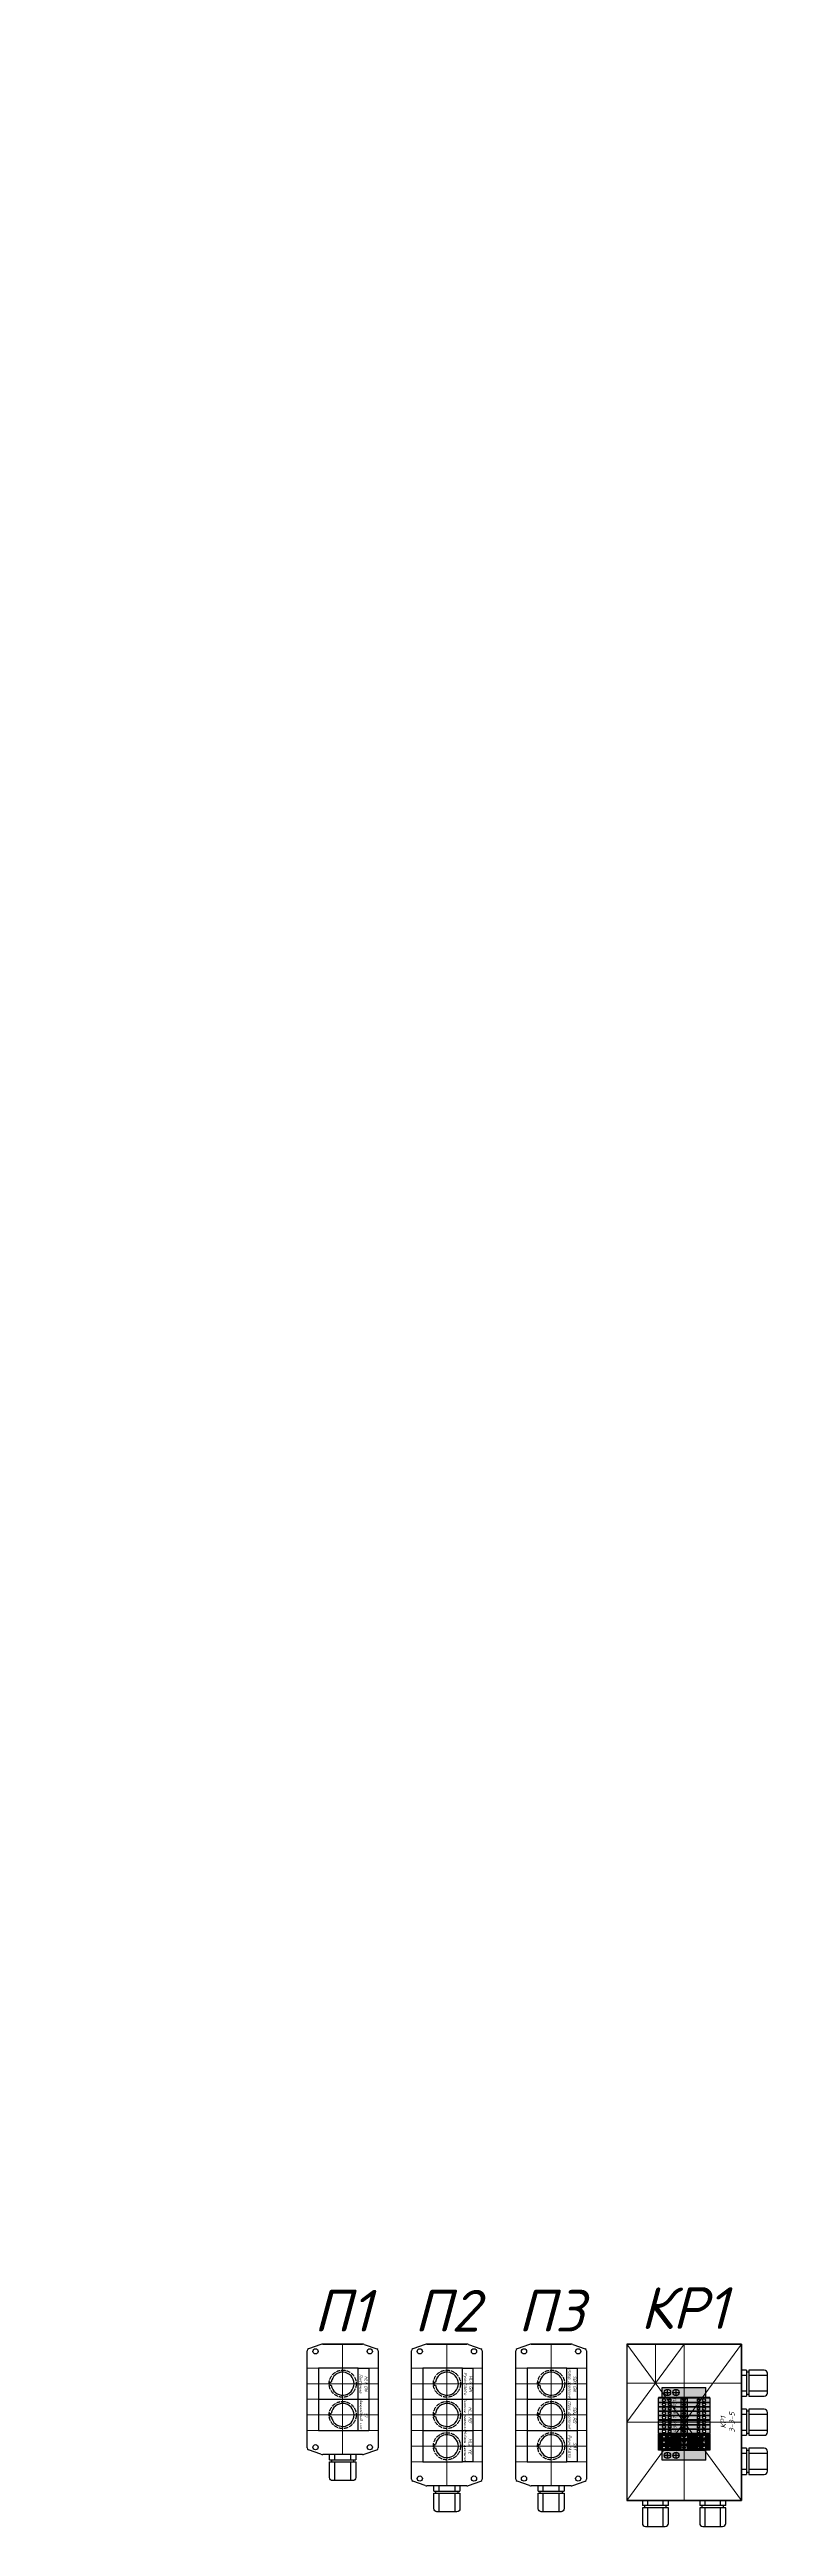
# Model space of a CAD drawing. Header units: millimetres. Extents: x 0 to 53000, y -591 to 24400.
# Drawn here: x 5819 to 6508, y 6825 to 9202 of the extents above; entities that cross this region are included whole.
import ezdxf
from ezdxf.enums import TextEntityAlignment as Align

# ---------------------------------------------------------------- set-up
doc = ezdxf.new("R2010")
doc.units = ezdxf.units.MM
doc.linetypes.add('Ш4х1_Гост_ЕСКД', pattern=[5, 4, -1])
for name, color, linetype, lineweight in [('Основная', 7, 'Continuous', 30), ('Перемычка', 6, 'Continuous', 140), ('Штриховая', 7, 'Ш4х1_Гост_ЕСКД', 30)]:
    doc.layers.add(name, color=color, linetype=linetype, lineweight=lineweight)
doc.layers.add('Привязки', color=2, linetype='Continuous', lineweight=0, plot=False, transparency=0.8)
doc.styles.add('текст', font='isocpeui.ttf')

# ---------------------------------------------------------------- blocks, each defined once
blk = doc.blocks.new('Кнопочный пост на 2 отв')
at = {"layer": 'Основная'}
for p, q in [((13.2, 52.7), (1.3, 48.5)), ((14.9, 53), (53.1, 53)), ((53.1, 53), (14.9, 53)), ((34, 53), (14.9, 53)), ((54.8, 52.7), (66.7, 48.5)), ((0, -46.6), (0, 46.6)), ((49, 30), (11, 30)), ((11, 30), (11, 0)), ((49, 30), (59, 30)), ((49, -30), (49, 30)), ((59, 30), (59, -30)), ((68, 46.6), (68, -46.6)), ((11, 0), (49, 0)), ((11, 0), (11, -30)), ((21.6, 16.5), (23.1, 16.5)), ((21.6, 13.5), (23.1, 13.5)), ((49, 0), (59, 0)), ((21.6, -13.5), (23.1, -13.5)), ((21.6, -16.5), (23.1, -16.5)), ((11, -30), (11, -30)), ((11, -30), (49, -30)), ((49, -30), (59, -30)), ((13.2, -52.7), (1.3, -48.5)), ((53.1, -53), (14.9, -53)), ((34, -53), (14.9, -53)), ((54.8, -52.7), (66.7, -48.5))]:
    blk.add_line(p, q, dxfattribs=at)
for centre in [(8, 46), (60, 46), (8, -46), (60, -46)]:
    blk.add_circle(centre, 2.5, dxfattribs=at)
for centre, radius, start, end in [((2, 46.6), 2, 109.6538, 180), ((14.9, 48), 5, 90, 109.6538), ((53.1, 48), 5, 70.3462, 90), ((66, 46.6), 2, 0, 70.3462), ((34, 15), 11, 187.8375, 172.1625), ((34, 15), 12.5, 173.1079, 186.8921), ((34, -15), 12.5, 173.1079, 186.8921), ((34, -15), 11, 187.8375, 172.1625), ((2, -46.6), 2, 180, 250.3462), ((66, -46.6), 2, 289.6538, 0), ((14.9, -48), 5, 250.3462, 270), ((53.1, -48), 5, 270, 289.6538)]:
    blk.add_arc(centre, radius, start, end, dxfattribs=at)
at = {"layer": 'Привязки'}
for p, q in [((34, 53), (34, -53)), ((34, 30), (0, 30)), ((11, -30), (11, 30)), ((34, 30), (68, 30)), ((49, -15), (49, 30)), ((68, 15), (0, 15)), ((34, 0), (0, 0)), ((34, -15), (34, 15)), ((34, 0), (68, 0)), ((0, -15), (68, -15)), ((34, -45), (34, -15)), ((49, -15), (49, -30)), ((34, -30), (0, -30)), ((34, -30), (68, -30))]:
    blk.add_line(p, q, dxfattribs=at)
at = {"layer": 'Штриховая'}
for centre in [(34, 15), (34, -15)]:
    blk.add_circle(centre, 13, dxfattribs=at)
at = {"style": 'текст'}
blk.add_attdef('№', text='', height=40, dxfattribs=at).set_placement((34, 53), align=Align.BOTTOM_CENTER)
blk = doc.blocks.new('Сальник')
at = {"layer": 'Основная'}
for p, q in [((-12.5, 0), (-12.5, -5)), ((-12.5, 0), (12.5, 0)), ((-7.5, 0), (-7.5, -5)), ((7.5, -5), (7.5, 0)), ((12.5, -5), (12.5, 0)), ((12.5, -5), (-12.5, -5)), ((12.5, -7), (-12.5, -7)), ((-12.5, -7), (-12.5, -22)), ((-10.5, -5), (-10.5, -7)), ((-7.5, -7), (-7.5, -25)), ((7.5, -25), (7.5, -7)), ((10.5, -7), (10.5, -5)), ((12.5, -22), (12.5, -7)), ((-9.5, -25), (9.5, -25))]:
    blk.add_line(p, q, dxfattribs=at)
for centre, start, end in [((-9.5, -22), 180, 270), ((9.5, -22), 270, 0)]:
    blk.add_arc(centre, 3, start, end, dxfattribs=at)
blk = doc.blocks.new('Кнопочный пост 3 отв')
at = {"layer": 'Основная'}
for p, q in [((0, -61.6), (0, 61.6)), ((13.2, 67.7), (1.3, 63.5)), ((14.9, 68), (53.1, 68)), ((53.1, 68), (14.9, 68)), ((34, 68), (14.9, 68)), ((54.8, 67.7), (66.7, 63.5)), ((68, 61.6), (68, -61.6)), ((49, 45), (11, 45)), ((11, 45), (11, 15)), ((21.6, 31.5), (23.1, 31.5)), ((21.6, 28.5), (23.1, 28.5)), ((49, 45), (59, 45)), ((49, -45), (49, 45)), ((59, 45), (59, -45)), ((11, 15), (49, 15)), ((11, 15), (11, -15)), ((21.6, 1.5), (23.1, 1.5)), ((49, 15), (59, 15)), ((11, -15), (11, -45)), ((11, -15), (49, -15)), ((21.6, -1.5), (23.1, -1.5)), ((49, -15), (59, -15)), ((11, -45), (49, -45)), ((21.6, -28.5), (23.1, -28.5)), ((21.6, -31.5), (23.1, -31.5)), ((59, -45), (49, -45)), ((13.2, -67.7), (1.3, -63.5)), ((53.1, -68), (14.9, -68)), ((34, -68), (14.9, -68)), ((54.8, -67.7), (66.7, -63.5))]:
    blk.add_line(p, q, dxfattribs=at)
for centre in [(8, 61), (60, 61), (8, -61), (60, -61)]:
    blk.add_circle(centre, 2.5, dxfattribs=at)
for centre, radius, start, end in [((2, 61.6), 2, 109.6538, 180), ((14.9, 63), 5, 90, 109.6538), ((53.1, 63), 5, 70.3462, 90), ((66, 61.6), 2, 0, 70.3462), ((34, 30), 12.5, 173.1079, 186.8921), ((34, 30), 11, 187.8375, 172.1625), ((34, 0), 12.5, 173.1079, 186.8921), ((34, 0), 11, 187.8375, 172.1625), ((34, -30), 11, 187.8375, 172.1625), ((34, -30), 12.5, 173.1079, 186.8921), ((2, -61.6), 2, 180, 250.3462), ((14.9, -63), 5, 250.3462, 270), ((53.1, -63), 5, 270, 289.6538), ((66, -61.6), 2, 289.6538, 0)]:
    blk.add_arc(centre, radius, start, end, dxfattribs=at)
at = {"layer": 'Привязки'}
for p, q in [((34, 68), (34, -68)), ((34, 45), (0, 45)), ((68, 30), (0, 30)), ((11, -45), (11, 45)), ((34, 45), (68, 45)), ((34, 0), (34, 30)), ((49, 0), (49, 45)), ((34, 15), (0, 15)), ((0, 0), (68, 0)), ((34, 15), (68, 15)), ((34, -30), (34, 0)), ((49, 0), (49, -45)), ((34, -15), (0, -15)), ((34, -15), (68, -15)), ((68, -30), (0, -30)), ((34, -45), (0, -45)), ((21, -30), (11, -30)), ((34, -45), (68, -45))]:
    blk.add_line(p, q, dxfattribs=at)
at = {"layer": 'Штриховая'}
for centre in [(34, 30), (34, 0), (34, -30)]:
    blk.add_circle(centre, 13, dxfattribs=at)
at = {"style": 'текст'}
blk.add_attdef('№', text='', height=40, dxfattribs=at).set_placement((34, 68), align=Align.BOTTOM_CENTER)
blk = doc.blocks.new('Стопор на DIN')
at = {"layer": 'Основная', "true_color": 0x939598}
h = blk.add_hatch(color=252, dxfattribs=at)
h.dxf.hatch_style = 1
h.paths.add_polyline_path([(0, 21), (-9.5, 21), (-9.5, -21), (0, -21)])
at = {"layer": 'Основная'}
for p, q in [((-9.5, -21), (-9.5, 21)), ((-9.5, 21), (0, 21)), ((-4.8, 15.9), (-7.8, 15.9)), ((-7.8, 15.9), (-1.7, 15.9)), ((-7.8, 7.7), (-1.7, 7.7)), ((-4.8, 19), (-4.8, 12.9)), ((-4.8, 10.7), (-4.8, 4.6)), ((0, 21), (0, -21)), ((-9.5, -21), (0, -21))]:
    blk.add_line(p, q, dxfattribs=at)
for centre in [(-4.8, 15.9), (-4.8, 7.7)]:
    blk.add_circle(centre, 3.05, dxfattribs=at)
blk = doc.blocks.new('КПИ 2-2.5')
at = {"layer": 'Основная'}
for p, q in [((0, -24.65), (0, 24.65)), ((0, 24.65), (5.2, 24.65)), ((5.2, 24.65), (5.2, -24.65)), ((2.6, 3), (1.025, 3)), ((1.025, 3), (1.025, 0)), ((1.025, 0.5), (4.175, 0.5)), ((1.025, 0.5), (4.175, 0.5)), ((1.025, 0), (1.025, -3)), ((4.175, 3), (2.6, 3)), ((4.175, 3), (4.175, 0)), ((4.175, 0), (4.175, -3)), ((4.175, -0.5), (1.025, -0.5)), ((1.025, -0.5), (4.175, -0.5)), ((2.6, -3), (1.025, -3)), ((4.175, -3), (2.6, -3)), ((5.2, -24.65), (0, -24.65))]:
    blk.add_line(p, q, dxfattribs=at)
for points in [[(1.6, 14.825), (3.6, 14.825), (3.6, 12.825), (1.6, 12.825)], [(1.6, -12.825), (3.6, -12.825), (3.6, -14.825), (1.6, -14.825)]]:
    blk.add_lwpolyline(points, close=True, dxfattribs=at)
for centre in [(2.6, 19.2375), (2.6, -19.2375)]:
    blk.add_circle(centre, 1.4187, dxfattribs=at)
blk = doc.blocks.new('КПИ 2-2.5 ЖЗ')
at = {"layer": 'Основная', "true_color": 0x939598}
h = blk.add_hatch(color=252, dxfattribs=at)
h.set_gradient(color1=(19, 103, 52), color2=(200, 201, 45), rotation=45, name='CYLINDER')
h.paths.add_polyline_path([(5.2, 24.6), (0, 24.6), (0, 0), (1, 0), (1, 3), (2.6, 3), (4.2, 3), (4.2, -3), (5.2, -3)])
h.paths.add_polyline_path([(1.6, 12.8), (1.6, 14.8), (3.6, 14.8), (3.6, 12.8)], flags=16)
edge = h.paths.add_edge_path(flags=16)
edge.add_arc((2.6, 19.2), 1.42, 0, 360)
at = {"layer": 'Основная'}
h = blk.add_hatch(color=256, dxfattribs=at)
h.set_gradient(color1=(200, 201, 45), color2=(19, 103, 52), rotation=45, name='CYLINDER')
h.paths.add_polyline_path([(5.2, 0), (4.2, 0), (4.2, -3), (2.6, -3), (1, -3), (1, 3), (0, 3), (0, -24.6), (5.2, -24.6)])
h.paths.add_polyline_path([(3.6, -12.8), (3.6, -14.8), (1.6, -14.8), (1.6, -12.8)], flags=16)
edge = h.paths.add_edge_path(flags=16)
edge.add_arc((2.6, -19.2), 1.42, 0, 360)
at = {"layer": 'Привязки'}
for centre in [(2.6, 1.8), (2.6, -1.7)]:
    blk.add_circle(centre, 0.00000908, dxfattribs=at)
for p in [(2.6, 1.8), (2.6, 1.8), (2.6, 1.8), (2.6, 1.8), (2.6, 1.8), (2.6, 1.8), (2.6, -1.7), (2.6, -1.7), (2.6, -1.7), (2.6, -1.7), (2.6, -1.7), (2.6, -1.7)]:
    blk.add_point(p, dxfattribs=at)
at = {"layer": 'Основная'}
blk.add_blockref('КПИ 2-2.5', (0, 0), dxfattribs=at)
blk = doc.blocks.new('КПИ 2-1.5')
at = {"layer": 'Основная'}
for p, q in [((0, -24.65), (0, 24.65)), ((0, 24.65), (4.2, 24.65)), ((4.2, 24.65), (4.2, -24.65)), ((2.1, 3), (0.525, 3)), ((0.525, 3), (0.525, 0)), ((0.525, 0.5), (3.675, 0.5)), ((0.525, 0.5), (3.675, 0.5)), ((0.525, 0), (0.525, -3)), ((3.675, 3), (2.1, 3)), ((3.675, 3), (3.675, 0)), ((3.675, 0), (3.675, -3)), ((3.675, -0.5), (0.525, -0.5)), ((0.525, -0.5), (3.675, -0.5)), ((2.1, -3), (0.525, -3)), ((3.675, -3), (2.1, -3)), ((4.2, -24.65), (0, -24.65))]:
    blk.add_line(p, q, dxfattribs=at)
for points in [[(1.1, 14.825), (3.1, 14.825), (3.1, 12.825), (1.1, 12.825)], [(1.1, -12.825), (3.1, -12.825), (3.1, -14.825), (1.1, -14.825)]]:
    blk.add_lwpolyline(points, close=True, dxfattribs=at)
for centre in [(2.1, 19.2375), (2.1, -19.2375)]:
    blk.add_circle(centre, 1.4187, dxfattribs=at)
blk = doc.blocks.new('КПИ 2-1.5 черная')
at = {"layer": 'Основная', "true_color": 0x000000}
h = blk.add_hatch(dxfattribs=at)
h.set_pattern_fill('AR-B816', color=18)
h.set_pattern_definition([(0, (-15.73, 7), (0, 203.2), []), (90, (-15.73, 7), (-203.2, 203.2), [203.2, -203.2])])
h.paths.add_polyline_path([(4.2, 24.6), (0, 24.6), (0, -24.6), (4.2, -24.6)])
h.paths.add_polyline_path([(3.5, 19.2, -1), (0.7, 19.2, -1)], flags=16)
h.paths.add_polyline_path([(3.1, 14.8), (3.1, 12.8), (1.1, 12.8), (1.1, 14.8)], flags=16)
h.paths.add_polyline_path([(3.7, 3), (3.7, 0), (3.7, -3), (2.1, -3), (0.5, -3), (0.5, 0), (0.5, 3), (2.1, 3)], flags=16)
h.paths.add_polyline_path([(3.1, -12.8), (3.1, -14.8), (1.1, -14.8), (1.1, -12.8)], flags=16)
h.paths.add_polyline_path([(3.5, -19.2, -1), (0.7, -19.2, -1)], flags=16)
at = {"layer": 'Основная', "true_color": 0x454545}
h = blk.add_hatch(color=250, dxfattribs=at)
h.dxf.hatch_style = 1
h.paths.add_polyline_path([(0, -24.6), (4.2, -24.6), (4.2, 24.6), (0, 24.6)])
h.paths.add_polyline_path([(2.1, 3), (3.7, 3), (3.7, 0), (3.7, -3), (2.1, -3), (0.5, -3), (0.5, 0), (0.5, 3)], flags=16)
h.paths.add_polyline_path([(1.1, 12.8), (1.1, 14.8), (3.1, 14.8), (3.1, 12.8)], flags=16)
h.paths.add_polyline_path([(0.7, 19.2, -1), (3.5, 19.2, -1)], flags=16)
h.paths.add_polyline_path([(3.1, -12.8), (3.1, -14.8), (1.1, -14.8), (1.1, -12.8)], flags=16)
h.paths.add_polyline_path([(3.5, -19.2, -1), (0.7, -19.2, -1)], flags=16)
at = {"layer": 'Привязки'}
for centre in [(2.1, 1.8), (2.1, -1.7)]:
    blk.add_circle(centre, 0.00000908, dxfattribs=at)
for p in [(2.1, 1.8), (2.1, 1.8), (2.1, 1.8), (2.1, 1.8), (2.1, 1.8), (2.1, 1.8), (2.1, -1.7), (2.1, -1.7), (2.1, -1.7), (2.1, -1.7), (2.1, -1.7), (2.1, -1.7)]:
    blk.add_point(p, dxfattribs=at)
at = {"layer": 'Основная', "color": 18, "true_color": 0x000000}
blk.add_blockref('КПИ 2-1.5', (0, 0), dxfattribs=at)
at = {"style": 'текст'}
blk.add_attdef('№', text='', height=3, dxfattribs=at).set_placement((2, 9), align=Align.MIDDLE_CENTER)
blk = doc.blocks.new('КПИ 2-1.5 красная')
at = {"layer": 'Основная'}
h = blk.add_hatch(dxfattribs=at)
h.set_pattern_fill('AR-B816', color=1)
h.paths.add_polyline_path([(2253.5, 559.4), (2257.7, 559.4), (2257.7, 608.6), (2253.5, 608.6)])
h.paths.add_polyline_path([(2255.6, 587), (2257.2, 587), (2257.2, 584), (2257.2, 581), (2255.6, 581), (2254, 581), (2254, 584), (2254, 587)], flags=16)
h.paths.add_polyline_path([(2254.6, 596.8), (2254.6, 598.8), (2256.6, 598.8), (2256.6, 596.8)], flags=16)
h.paths.add_polyline_path([(2254.2, 603.2, -1), (2257, 603.2, -1)], flags=16)
h.paths.add_polyline_path([(2256.6, 571.2), (2256.6, 569.2), (2254.6, 569.2), (2254.6, 571.2)], flags=16)
h.paths.add_polyline_path([(2257, 564.8, -1), (2254.2, 564.8, -1)], flags=16)
at = {"layer": 'Основная', "true_color": 0x991b1e}
h = blk.add_hatch(color=244, dxfattribs=at)
h.dxf.hatch_style = 1
h.paths.add_polyline_path([(0, -24.6), (4.2, -24.6), (4.2, 24.6), (0, 24.6)])
h.paths.add_polyline_path([(1.1, 12.8), (1.1, 14.8), (3.1, 14.8), (3.1, 12.8)], flags=16)
h.paths.add_polyline_path([(2.1, 3), (3.7, 3), (3.7, 0), (3.7, -3), (2.1, -3), (0.5, -3), (0.5, 0), (0.5, 3)], flags=16)
h.paths.add_polyline_path([(0.7, 19.2, -1), (3.5, 19.2, -1)], flags=16)
h.paths.add_polyline_path([(3.1, -12.8), (3.1, -14.8), (1.1, -14.8), (1.1, -12.8)], flags=16)
h.paths.add_polyline_path([(3.5, -19.2, -1), (0.7, -19.2, -1)], flags=16)
at = {"layer": 'Привязки'}
for centre in [(2.1, 1.8), (2.1, -1.7)]:
    blk.add_circle(centre, 0.00000908, dxfattribs=at)
for p in [(2.1, 1.8), (2.1, 1.8), (2.1, 1.8), (2.1, 1.8), (2.1, 1.8), (2.1, 1.8), (2.1, -1.7), (2.1, -1.7), (2.1, -1.7), (2.1, -1.7), (2.1, -1.7), (2.1, -1.7)]:
    blk.add_point(p, dxfattribs=at)
at = {"layer": 'Основная', "color": 1}
blk.add_blockref('КПИ 2-1.5', (0, 0), dxfattribs=at)
at = {"style": 'текст'}
blk.add_attdef('№', text='', height=3, dxfattribs=at).set_placement((2, 9), align=Align.MIDDLE_CENTER)
blk = doc.blocks.new('Заглушка КПИ красаня 1.5-2.5')
at = {"layer": 'Основная'}
h = blk.add_hatch(color=1, dxfattribs=at)
h.dxf.hatch_style = 1
h.paths.add_polyline_path([(0, -24.65), (0.5, -24.65), (0.5, 24.65), (0, 24.65)])
for p, q in [((0, 24.65), (0, -24.65)), ((0.5, 24.65), (0, 24.65)), ((0.5, -24.65), (0.5, 24.65)), ((0, -24.65), (0.5, -24.65))]:
    blk.add_line(p, q, dxfattribs=at)
blk = doc.blocks.new('Заглушка КПИ зеленая 1.5-2.5')
at = {"layer": 'Основная'}
h = blk.add_hatch(color=3, dxfattribs=at)
h.dxf.hatch_style = 1
h.paths.add_polyline_path([(2212.9, 559.4), (2213.4, 559.4), (2213.4, 608.6), (2212.9, 608.6)])
for p, q in [((2212.9, 608.6), (2212.9, 559.4)), ((2213.4, 608.6), (2212.9, 608.6)), ((2213.4, 559.4), (2213.4, 608.6)), ((2212.9, 559.4), (2213.4, 559.4))]:
    blk.add_line(p, q, dxfattribs=at)
blk = doc.blocks.new('Заглушка КПИ черн 1.5-2.5')
at = {"layer": 'Основная', "true_color": 0x000000}
h = blk.add_hatch(color=18, dxfattribs=at)
h.dxf.hatch_style = 1
h.paths.add_polyline_path([(0, -24.65), (0.5, -24.65), (0.5, 24.65), (0, 24.65)])
at = {"layer": 'Основная'}
for p, q in [((0, 24.65), (0, -24.65)), ((0.5, 24.65), (0, 24.65)), ((0.5, -24.65), (0.5, 24.65)), ((0, -24.65), (0.5, -24.65))]:
    blk.add_line(p, q, dxfattribs=at)

msp = doc.modelspace()

# ---------------------------------------------------------------- linework, layer by layer
at = {"layer": 'Основная'}
for p, q in [((6482.5, 7000), (6372.5, 7000)), ((6372.5, 7000), (6372.5, 6850)), ((6372.5, 7000), (6372.5, 6962.5)), ((6372.5, 7000), (6400, 7000)), ((6400, 7000), (6427.5, 7000)), ((6427.5, 7000), (6455, 7000)), ((6455, 7000), (6482.5, 7000)), ((6482.5, 6850), (6482.5, 7000)), ((6482.5, 7000), (6482.5, 6962.5)), ((6372.5, 6962.5), (6372.5, 6925)), ((6482.5, 6962.5), (6482.5, 6925)), ((6372.5, 6925), (6372.5, 6887.5)), ((6482.5, 6925), (6482.5, 6887.5)), ((6372.5, 6887.5), (6372.5, 6850)), ((6482.5, 6887.5), (6482.5, 6850)), ((6372.5, 6850), (6482.5, 6850)), ((6482.5, 6850), (6372.5, 6850)), ((6372.5, 6850), (6400, 6850)), ((6400, 6850), (6427.5, 6850)), ((6427.5, 6850), (6455, 6850)), ((6455, 6850), (6482.5, 6850))]:
    msp.add_line(p, q, dxfattribs=at)
at = {"layer": 'Перемычка'}
msp.add_line((6425.75002, 6916.30706), (6425.75002, 6920.50706), dxfattribs=at)
at = {"layer": 'Привязки'}
for p, q in [((6372.5, 6850), (6482.5, 7000)), ((6372.5, 7000), (6482.5, 6850)), ((6372.5, 6925), (6427.5, 7000)), ((6400, 6962.5), (6400, 7000)), ((6427.5, 6850), (6427.5, 7000)), ((6372.5, 6962.5), (6482.5, 6962.5)), ((6372.5, 6925), (6482.5, 6925))]:
    msp.add_line(p, q, dxfattribs=at)

# ---------------------------------------------------------------- block references
at = {"layer": 'Основная', "rotation": 90}
for name, p, values in [('КПИ 2-1.5 красная', (6427.50001, 6944.10709), {'№': '11'}), ('КПИ 2-1.5 красная', (6427.50001, 6939.90709), {'№': '10'}), ('КПИ 2-1.5 красная', (6427.50001, 6935.70709), {'№': '9'}), ('КПИ 2-1.5 красная', (6427.50001, 6931.50709), {'№': '8'}), ('КПИ 2-1.5 красная', (6427.50001, 6927.30709), {'№': '7'}), ('КПИ 2-1.5 черная', (6427.50003, 6922.60706), {'№': '6'}), ('КПИ 2-1.5 черная', (6427.50003, 6918.40706), {'№': '5'}), ('КПИ 2-1.5 черная', (6427.50003, 6914.20706), {'№': '4'})]:
    msp.add_blockref(name, p, dxfattribs=at).add_auto_attribs(values)
at = {"layer": 'Основная'}
for name, p, values in [('Кнопочный пост на 2 отв', (6066, 6947), {'№': 'П1'}), ('Кнопочный пост 3 отв', (6166, 6932), {'№': 'П2'}), ('Кнопочный пост 3 отв', (6266, 6932), {'№': 'П3'})]:
    msp.add_blockref(name, p, dxfattribs=at).add_auto_attribs(values)
at = {"layer": 'Основная', "rotation": 90}
for name, p in [('Сальник', (6482.5, 6962.5)), ('Заглушка КПИ красаня 1.5-2.5', (6427.5, 6948.30709)), ('Заглушка КПИ черн 1.5-2.5', (6427.50003, 6926.80709)), ('Сальник', (6482.5, 6925)), ('Сальник', (6482.5, 6887.5))]:
    msp.add_blockref(name, p, dxfattribs=at)
at = {"layer": 'Основная', "lineweight": -3, "rotation": 90}
for name, p in [('Стопор на DIN', (6427.5, 6958.30709)), ('Заглушка КПИ зеленая 1.5-2.5', (7011.49999, 4700.78356)), ('Стопор на DIN', (6427.5, 6898.10703))]:
    msp.add_blockref(name, p, dxfattribs=at)
at = {"layer": 'Основная', "xscale": -1}
for p in [(6100, 6894), (6200, 6864), (6300, 6864)]:
    msp.add_blockref('Сальник', p, dxfattribs=at)
at = {"layer": 'Основная', "lineweight": -3}
ref = msp.add_blockref('КПИ 2-2.5 ЖЗ', (6427.50002, 6903.30703), dxfattribs=dict(at, rotation=90))
ref.add_attrib('№', '2', dxfattribs={"layer": '0', "height": 3, "rotation": 90, "style": 'текст'}).set_placement((6418.67502, 6905.90703), align=Align.MIDDLE_CENTER)
ref = msp.add_blockref('КПИ 2-2.5 ЖЗ', (6427.50002, 6898.10703), dxfattribs=dict(at, rotation=90))
ref.add_attrib('№', '1', dxfattribs={"layer": '0', "height": 3, "rotation": 90, "style": 'текст'}).set_placement((6418.67502, 6900.70703), align=Align.MIDDLE_CENTER)
ref = msp.add_blockref('КПИ 2-2.5 ЖЗ', (6427.50003, 6908.50703), dxfattribs=dict(at, rotation=90))
ref.add_attrib('№', '3', dxfattribs={"layer": '0', "height": 3, "rotation": 90, "style": 'текст'}).set_placement((6418.67503, 6911.10703), align=Align.MIDDLE_CENTER)
at = {"layer": 'Основная'}
for p in [(6400, 6850), (6455, 6850)]:
    msp.add_blockref('Сальник', p, dxfattribs=at)

# ---------------------------------------------------------------- texts
at = {"layer": 'Основная', "insert": (6427.5, 7034.52452), "char_height": 40, "attachment_point": 5, "style": 'текст'}
msp.add_mtext_dynamic_manual_height_columns('КР1', width=110, gutter_width=200, heights=[0], dxfattribs=at)
at = {"layer": 'Основная', "style": 'текст'}
for s, width, heights, insert, char_height, attachment_point, rotation in [('HL1 GN Питание', 24.3054058, [38.92961], (6120, 6962), 3, 5, 270), ('HL4 GN\\PРучн/Авто', 24.3054058, [38.92961], (6220, 6962), 3, 5, 270), ('SB1 GN\\P{\\H0.83333x;Набор давления}', 38.4244888, [35.3331], (6320, 6962), 3, 5, 270), ('S1\\P{\\H0.83333x;Аварийный стоп}', 36.8020103, [14.00444], (6120, 6932), 3, 5, 270), ('HL3 RD\\P{\\H0.83333x;Высокое давление}', 42.5773209, [27.0335], (6220, 6932), 3, 5, 270), ('SB2 RD\\P{\\H0.83333x;Сброс давления}', 46.1761386, [23.16039], (6320, 6932), 3, 5, 270), ('КР1\\P3-3-5', 16, [0], (6462.61421, 6924.9494), 5, 2, 90), ('HL2 YE\\P{\\H0.83333x;Низкое давление}', 35.9327895, [28.97014], (6220, 6902), 3, 5, 270), ('SA1\\PРучн/Авто', 24.3054058, [38.92961], (6320, 6902), 3, 5, 270)]:
    msp.add_mtext_dynamic_manual_height_columns(s, width=width, gutter_width=200, heights=heights, dxfattribs=dict(at, insert=insert, char_height=char_height, attachment_point=attachment_point, rotation=rotation))

doc.saveas('drawing.dxf')
